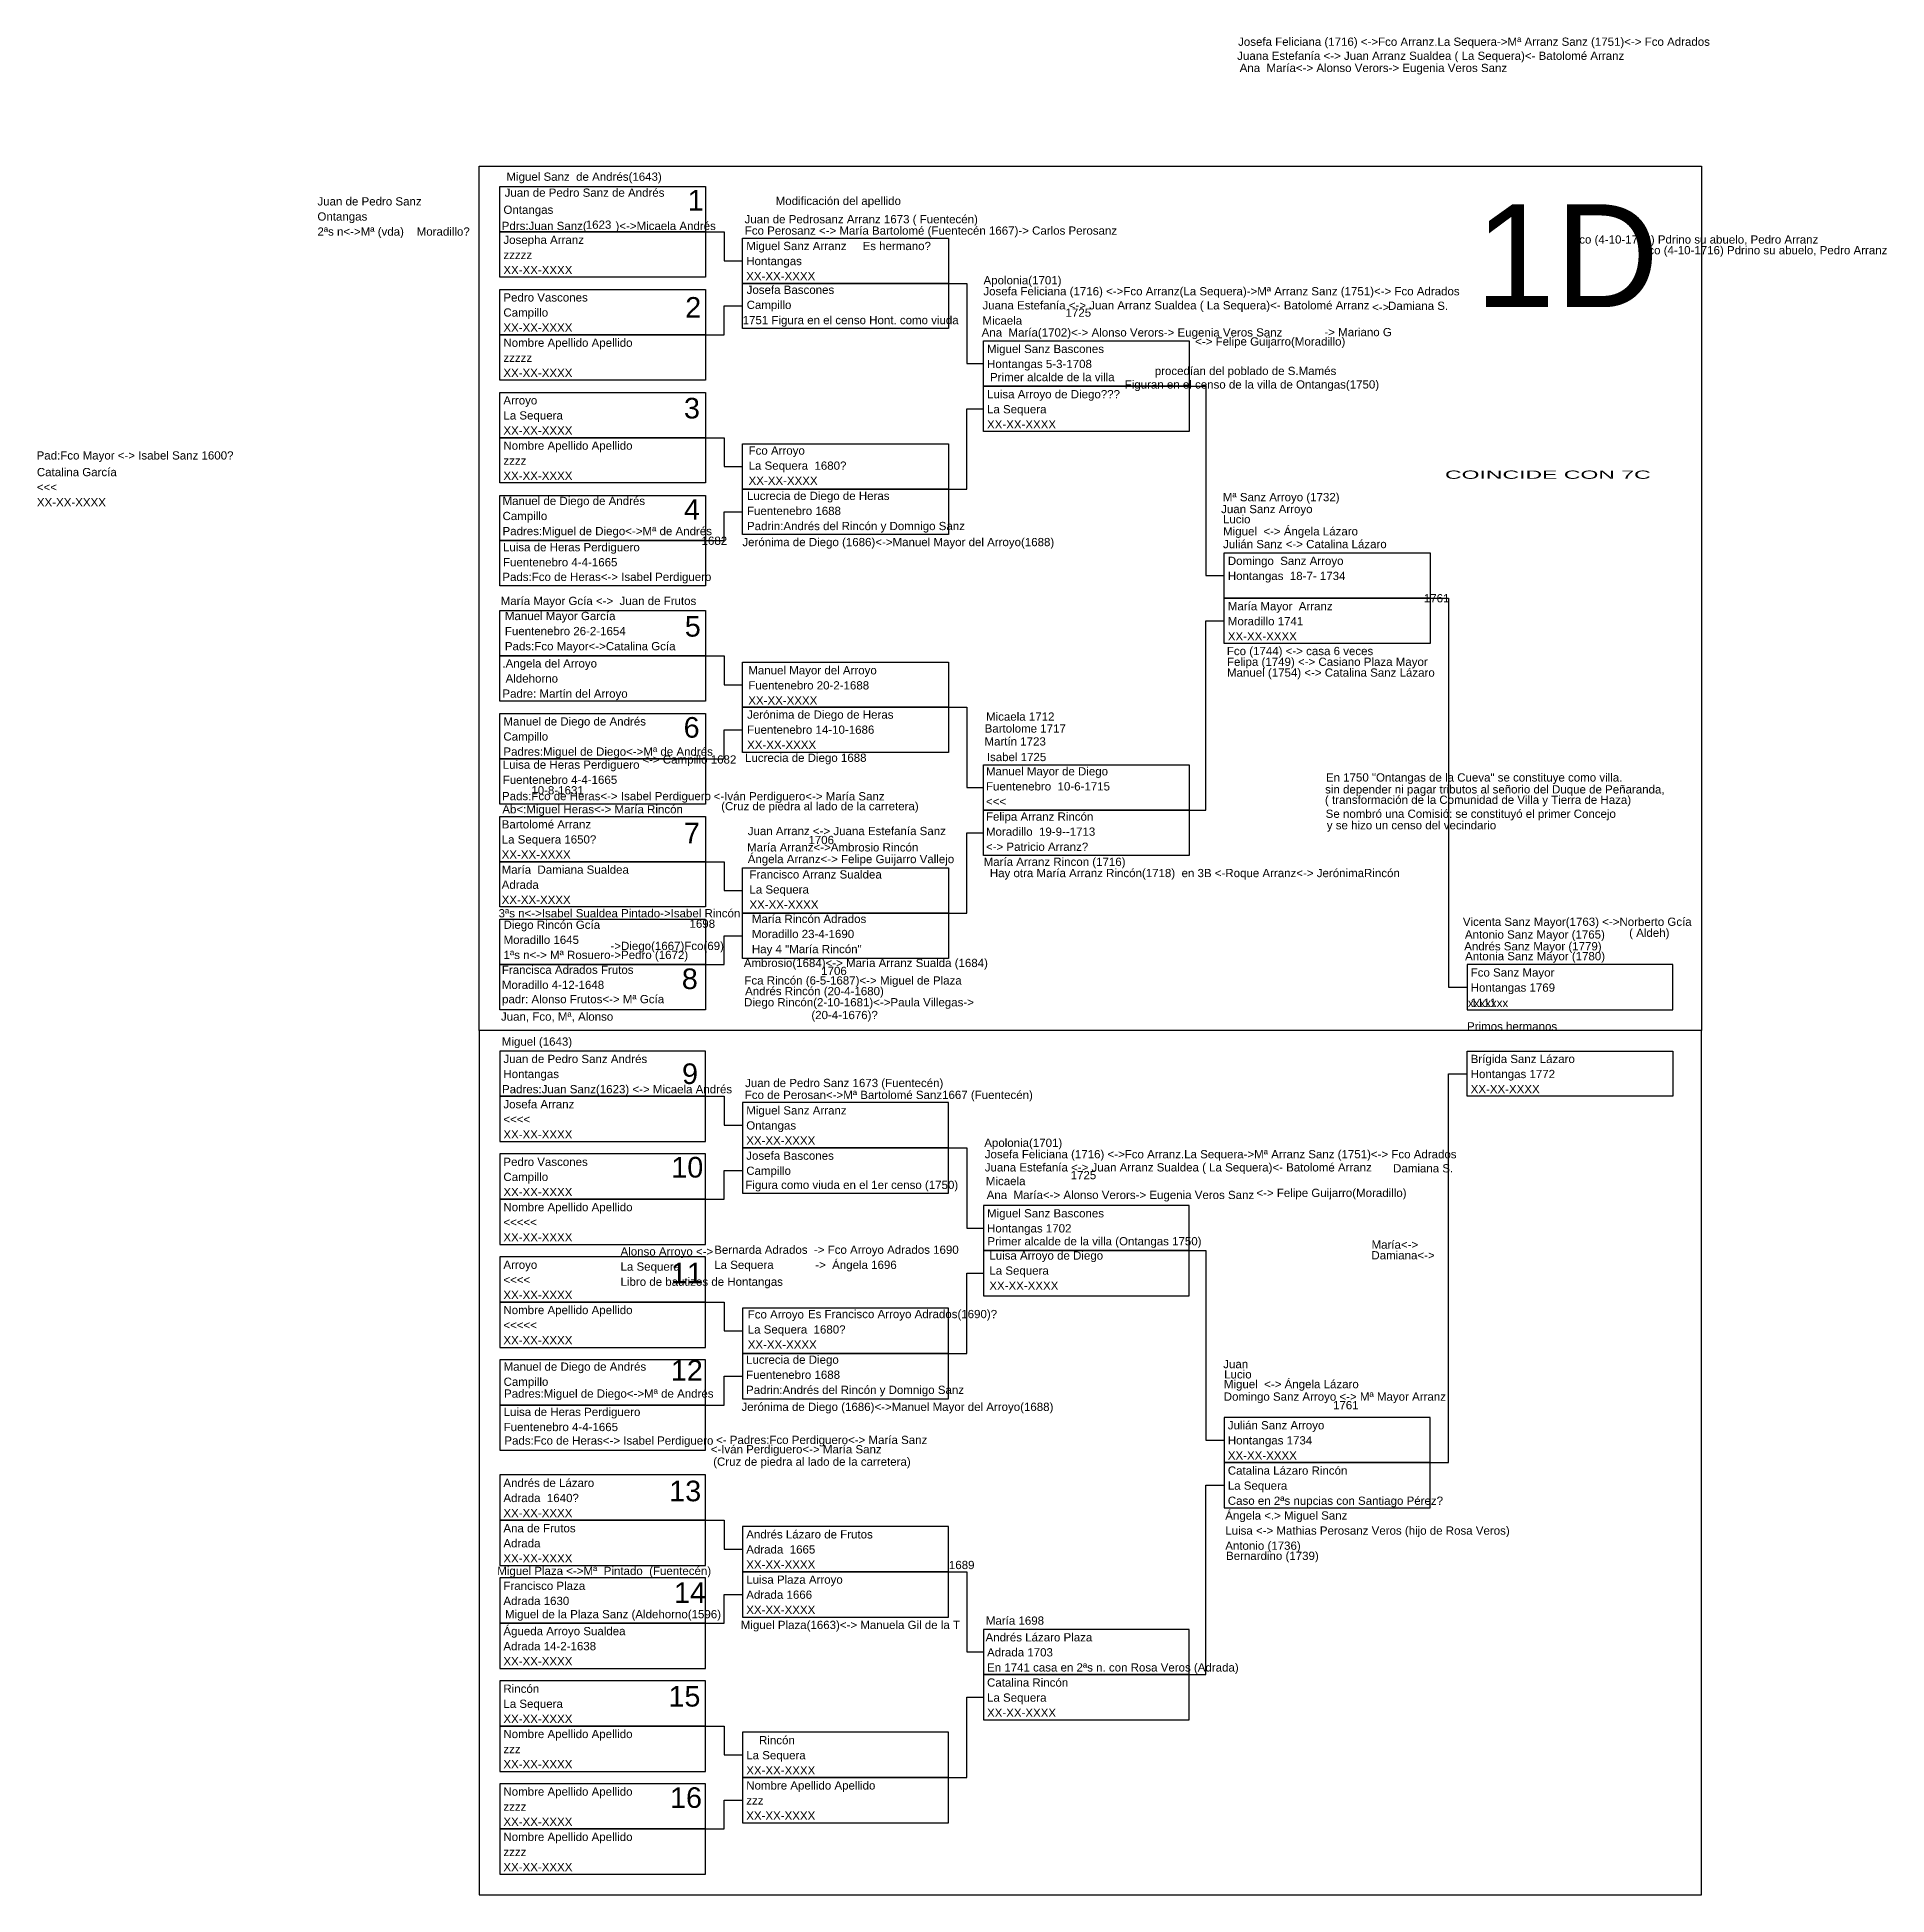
# Model space of a CAD drawing. Header units: millimetres. Extents: x -16844 to 23151, y -8543 to 4892.
# Drawn here: x -107.4 to 342, y -1500 to -1048.7 of the extents above; entities that cross this region are included whole.
import ezdxf
from ezdxf.enums import TextEntityAlignment as Align

# ---------------------------------------------------------------- set-up
doc = ezdxf.new("R2010")
doc.units = ezdxf.units.MM
doc.layers.add('Sanz', color=230, linetype='Continuous')
doc.styles.add('Arial', font='arial.ttf', dxfattribs={"height": 0.01})

msp = doc.modelspace()

# ---------------------------------------------------------------- texts
at = {"style": 'Arial'}
for s, p in [('1', (54.53, -1090.81)), ('2', (53.94, -1116.84)), ('3', (53.63, -1141.32)), ('4', (53.63, -1165.93)), ('5', (53.83, -1194.32)), ('6', (53.55, -1218.87)), ('7', (53.63, -1244.52)), ('8', (53.11, -1279.94)), ('9', (53.16, -1303.01)), ('10', (54.44, -1325.74)), ('11', (54.33, -1351.45)), ('12', (54.33, -1375.09)), ('13', (53.93, -1404.38)), ('14', (55.11, -1429.06)), ('15', (53.74, -1454.26)), ('16', (54.13, -1478.87))]:
    msp.add_text(s, height=5, dxfattribs=at).set_placement(p, align=Align.RIGHT)
at = {"layer": 'Sanz', "style": 'Arial'}
msp.add_text('1D', height=25, dxfattribs=at).set_placement((286.62, -1114.28), align=Align.RIGHT)

# ---------------------------------------------------------------- blocks, each defined once
blk = doc.blocks.new('Hoja superior')
for points in [[(0, 210), (297, 210), (297, 0), (0, 0)], [(5, 205), (55, 205), (55, 194), (5, 194)], [(5, 194), (55, 194), (55, 183), (5, 183)], [(64, 192.5), (114, 192.5), (114, 181.5), (64, 181.5)], [(64, 181.5), (114, 181.5), (114, 170.5), (64, 170.5)], [(5, 180), (55, 180), (55, 169), (5, 169)], [(5, 169), (55, 169), (55, 158), (5, 158)], [(122.5, 167.5), (172.5, 167.5), (172.5, 156.5), (122.5, 156.5)], [(5, 155), (55, 155), (55, 144), (5, 144)], [(122.5, 156.5), (172.5, 156.5), (172.5, 145.5), (122.5, 145.5)], [(5, 144), (55, 144), (55, 133), (5, 133)], [(64, 142.5), (114, 142.5), (114, 131.5), (64, 131.5)], [(64, 131.5), (114, 131.5), (114, 120.5), (64, 120.5)], [(5, 130), (55, 130), (55, 119), (5, 119)], [(5, 119), (55, 119), (55, 108), (5, 108)], [(181, 116), (231, 116), (231, 105), (181, 105)], [(181, 105), (231, 105), (231, 94), (181, 94)], [(5, 102), (55, 102), (55, 91), (5, 91)], [(5, 91), (55, 91), (55, 80), (5, 80)], [(64, 89.5), (114, 89.5), (114, 78.5), (64, 78.5)], [(5, 77), (55, 77), (55, 66), (5, 66)], [(64, 78.5), (114, 78.5), (114, 67.5), (64, 67.5)], [(5, 66), (55, 66), (55, 55), (5, 55)], [(122.5, 64.5), (172.5, 64.5), (172.5, 53.5), (122.5, 53.5)], [(5, 52), (55, 52), (55, 41), (5, 41)], [(122.5, 53.5), (172.5, 53.5), (172.5, 42.5), (122.5, 42.5)], [(5, 41), (55, 41), (55, 30), (5, 30)], [(64, 39.5), (114, 39.5), (114, 28.5), (64, 28.5)], [(64, 28.5), (114, 28.5), (114, 17.5), (64, 17.5)], [(5, 27), (55, 27), (55, 16), (5, 16)], [(5, 16), (55, 16), (55, 5), (5, 5)], [(240, 5), (290, 5), (290, 16), (240, 16)]]:
    blk.add_lwpolyline(points, close=True)
for points in [[(55, 194), (59.5, 194), (59.5, 187), (64, 187)], [(114, 181.5), (118.5, 181.5), (118.5, 162), (122.5, 162)], [(55, 169), (59.5, 169), (59.5, 176), (64, 176)], [(172.5, 156.5), (176.5, 156.5), (176.5, 110.5), (181, 110.5)], [(114, 131.5), (118.5, 131.5), (118.5, 151), (122.5, 151)], [(55, 144), (59.5, 144), (59.5, 137), (64, 137)], [(55, 119), (59.5, 119), (59.5, 126), (64, 126)], [(231, 105), (235.5, 105), (235.5, 10.5), (240, 10.5)], [(172.5, 53.5), (176.5, 53.5), (176.5, 99.5), (181, 99.5)], [(55, 91), (59.5, 91), (59.5, 84), (64, 84)], [(114, 78.5), (118.5, 78.5), (118.5, 59), (122.5, 59)], [(55, 66), (59.5, 66), (59.5, 73), (64, 73)], [(114, 28.5), (118.5, 28.5), (118.5, 48), (122.5, 48)], [(55, 41), (59.5, 41), (59.5, 34), (64, 34)], [(55, 16), (59.5, 16), (59.5, 23), (64, 23)]]:
    blk.add_lwpolyline(points)
blk = doc.blocks.new('Hoja inferior')
for points in [[(0, -210), (297, -210), (297, 0), (0, 0)], [(5, -16), (55, -16), (55, -5), (5, -5)], [(240, -5), (290, -5), (290, -16), (240, -16)], [(5, -27), (55, -27), (55, -16), (5, -16)], [(64, -28.5), (114, -28.5), (114, -17.5), (64, -17.5)], [(5, -41), (55, -41), (55, -30), (5, -30)], [(64, -39.5), (114, -39.5), (114, -28.5), (64, -28.5)], [(5, -52), (55, -52), (55, -41), (5, -41)], [(122.5, -53.5), (172.5, -53.5), (172.5, -42.5), (122.5, -42.5)], [(122.5, -64.5), (172.5, -64.5), (172.5, -53.5), (122.5, -53.5)], [(5, -66), (55, -66), (55, -55), (5, -55)], [(5, -77), (55, -77), (55, -66), (5, -66)], [(64, -78.5), (114, -78.5), (114, -67.5), (64, -67.5)], [(5, -91), (55, -91), (55, -80), (5, -80)], [(64, -89.5), (114, -89.5), (114, -78.5), (64, -78.5)], [(5, -102), (55, -102), (55, -91), (5, -91)], [(181, -105), (231, -105), (231, -94), (181, -94)], [(5, -119), (55, -119), (55, -108), (5, -108)], [(181, -116), (231, -116), (231, -105), (181, -105)], [(5, -130), (55, -130), (55, -119), (5, -119)], [(64, -131.5), (114, -131.5), (114, -120.5), (64, -120.5)], [(5, -144), (55, -144), (55, -133), (5, -133)], [(64, -142.5), (114, -142.5), (114, -131.5), (64, -131.5)], [(5, -155), (55, -155), (55, -144), (5, -144)], [(122.5, -156.5), (172.5, -156.5), (172.5, -145.5), (122.5, -145.5)], [(122.5, -167.5), (172.5, -167.5), (172.5, -156.5), (122.5, -156.5)], [(5, -169), (55, -169), (55, -158), (5, -158)], [(5, -180), (55, -180), (55, -169), (5, -169)], [(64, -181.5), (114, -181.5), (114, -170.5), (64, -170.5)], [(5, -194), (55, -194), (55, -183), (5, -183)], [(64, -192.5), (114, -192.5), (114, -181.5), (64, -181.5)], [(5, -205), (55, -205), (55, -194), (5, -194)]]:
    blk.add_lwpolyline(points, close=True)
for points in [[(231, -105), (235.5, -105), (235.5, -10.5), (240, -10.5)], [(55, -16), (59.5, -16), (59.5, -23), (64, -23)], [(114, -28.5), (118.5, -28.5), (118.5, -48), (122.5, -48)], [(55, -41), (59.5, -41), (59.5, -34), (64, -34)], [(172.5, -53.5), (176.5, -53.5), (176.5, -99.5), (181, -99.5)], [(114, -78.5), (118.5, -78.5), (118.5, -59), (122.5, -59)], [(55, -66), (59.5, -66), (59.5, -73), (64, -73)], [(55, -91), (59.5, -91), (59.5, -84), (64, -84)], [(172.5, -156.5), (176.5, -156.5), (176.5, -110.5), (181, -110.5)], [(55, -119), (59.5, -119), (59.5, -126), (64, -126)], [(114, -131.5), (118.5, -131.5), (118.5, -151), (122.5, -151)], [(55, -144), (59.5, -144), (59.5, -137), (64, -137)], [(114, -181.5), (118.5, -181.5), (118.5, -162), (122.5, -162)], [(55, -169), (59.5, -169), (59.5, -176), (64, -176)], [(55, -194), (59.5, -194), (59.5, -187), (64, -187)]]:
    blk.add_lwpolyline(points)
blk = doc.blocks.new('Casilla')
at = {"style": 'Arial'}
for tag, p in [('NOMBRE', (0.88, 8.08)), ('LUGAR_NACIMIENTO', (0.88, 4.42)), ('FECHA', (0.88, 0.75))]:
    blk.add_attdef(tag, p, '', height=2, dxfattribs=at)
blk = doc.blocks.new('Hermanos')
at = {"style": 'Arial'}
blk.add_attdef('NOMBRE', (0, 0), '', height=2, dxfattribs=at)

# ---------------------------------------------------------------- block references
for name, p, values in [('Hermanos', (184.38, -1050.79), {'NOMBRE': 'Josefa Feliciana (1716) <->Fco Arranz.La Sequera->Mª Arranz Sanz (1751)<-> Fco Adrados'}), ('Hermanos', (184.16, -1054.21), {'NOMBRE': 'Juana Estefanía <-> Juan Arranz Sualdea ( La Sequera)<- Batolomé Arranz'}), ('Hermanos', (183.98, -1057.16), {'NOMBRE': ' Ana  María<-> Alonso Verors-> Eugenia Veros Sanz'}), ('Hermanos', (5.07, -1083.58), {'NOMBRE': '  Miguel Sanz  de Andrés(1643)'}), ('Hermanos', (5.47, -1095.54), {'NOMBRE': 'Pdrs:Juan Sanz(         )<->Micaela Andrés'}), ('Hermanos', (25.11, -1095.24), {'NOMBRE': ' 1623       '}), ('Casilla', (5, -1107), {'NOMBRE': 'Josepha Arranz', 'LUGAR_NACIMIENTO': 'zzzzz', 'FECHA': 'XX-XX-XXXX'}), ('Casilla', (64, -1108.5), {'NOMBRE': 'Miguel Sanz Arranz     Es hermano?', 'LUGAR_NACIMIENTO': 'Hontangas', 'FECHA': 'XX-XX-XXXX'}), ('Hermanos', (265.55, -1098.84), {'NOMBRE': 'Fco (4-10-1716) Pdrino su abuelo, Pedro Arranz'}), ('Hermanos', (282.34, -1101.44), {'NOMBRE': 'Fco (4-10-1716) Pdrino su abuelo, Pedro Arranz'}), ('Hermanos', (121.75, -1108.75), {'NOMBRE': ' Apolonia(1701)'}), ('Hermanos', (122.49, -1111.41), {'NOMBRE': 'Josefa Feliciana (1716) <->Fco Arranz(La Sequera)->Mª Arranz Sanz (1751)<-> Fco Adrados'}), ('Casilla', (5, -1121), {'NOMBRE': 'Pedro Vascones', 'LUGAR_NACIMIENTO': 'Campillo', 'FECHA': 'XX-XX-XXXX'}), ('Hermanos', (122.27, -1114.83), {'NOMBRE': 'Juana Estefanía <-> Juan Arranz Sualdea ( La Sequera)<- Batolomé Arranz'}), ('Hermanos', (142.45, -1116.61), {'NOMBRE': '1725'}), ('Hermanos', (216.93, -1115.27), {'NOMBRE': '<-> '}), ('Hermanos', (220.03, -1114.95), {'NOMBRE': ' Damiana S.'}), ('Hermanos', (122.28, -1118.54), {'NOMBRE': 'Micaela'}), ('Hermanos', (205.34, -1121.34), {'NOMBRE': '-> Mariano G'}), ('Casilla', (5, -1132), {'NOMBRE': 'Nombre Apellido Apellido', 'LUGAR_NACIMIENTO': 'zzzzz', 'FECHA': 'XX-XX-XXXX'}), ('Hermanos', (121.29, -1121.42), {'NOMBRE': ' Ana  María(1702)<-> Alonso Verors-> Eugenia Veros Sanz'}), ('Hermanos', (164.13, -1130.77), {'NOMBRE': 'procedían del poblado de S.Mamés'}), ('Casilla', (5, -1146), {'NOMBRE': 'Arroyo', 'LUGAR_NACIMIENTO': 'La Sequera', 'FECHA': 'XX-XX-XXXX'}), ('Hermanos', (-107.53, -1151.3), {'NOMBRE': 'Pad:Fco Mayor <-> Isabel Sanz 1600?'}), ('Casilla', (5, -1157), {'NOMBRE': 'Nombre Apellido Apellido', 'LUGAR_NACIMIENTO': 'zzzz', 'FECHA': 'XX-XX-XXXX'}), ('Casilla', (64.57, -1158.2), {'NOMBRE': 'Fco Arroyo', 'LUGAR_NACIMIENTO': 'La Sequera  1680?', 'FECHA': 'XX-XX-XXXX'}), ('Casilla', (-108.34, -1163.43), {'NOMBRE': 'Catalina García', 'LUGAR_NACIMIENTO': '<<<', 'FECHA': 'XX-XX-XXXX'}), ('Casilla', (64.18, -1169.2), {'NOMBRE': 'Lucrecia de Diego de Heras', 'LUGAR_NACIMIENTO': 'Fuentenebro 1688', 'FECHA': 'Padrin:Andrés del Rincón y Domnigo Sanz'}), ('Hermanos', (180.67, -1161.43), {'NOMBRE': 'Mª Sanz Arroyo (1732)'}), ('Casilla', (4.79, -1170.43), {'NOMBRE': 'Manuel de Diego de Andrés', 'LUGAR_NACIMIENTO': 'Campillo', 'FECHA': 'Padres:Miguel de Diego<->Mª de Andrés'}), ('Hermanos', (180.26, -1164.33), {'NOMBRE': 'Juan Sanz Arroyo'}), ('Hermanos', (180.7, -1166.81), {'NOMBRE': 'Lucio'}), ('Hermanos', (180.73, -1169.74), {'NOMBRE': 'Miguel  <-> Ángela Lázaro'}), ('Hermanos', (54.03, -1172.03), {'NOMBRE': '1682'}), ('Hermanos', (63.93, -1172.35), {'NOMBRE': 'Jerónima de Diego (1686)<->Manuel Mayor del Arroyo(1688)'}), ('Hermanos', (5.63, -1180.8), {'NOMBRE': 'Pads:Fco de Heras<-> Isabel Perdiguero'}), ('Hermanos', (229.51, -1185.99), {'NOMBRE': '1761'}), ('Casilla', (5.36, -1198.39), {'NOMBRE': 'Manuel Mayor García', 'LUGAR_NACIMIENTO': 'Fuentenebro 26-2-1654', 'FECHA': 'Pads:Fco Mayor<->Catalina Gcía'}), ('Casilla', (4.76, -1209.91), {'NOMBRE': '.Angela del Arroyo', 'LUGAR_NACIMIENTO': ' Aldehorno', 'FECHA': 'Padre: Martín del Arroyo'}), ('Hermanos', (181.65, -1198.82), {'NOMBRE': 'Fco (1744) <-> casa 6 veces'}), ('Hermanos', (181.68, -1201.43), {'NOMBRE': 'Felipa (1749) <-> Casiano Plaza Mayor'}), ('Casilla', (64.5, -1211.58), {'NOMBRE': 'Manuel Mayor del Arroyo', 'LUGAR_NACIMIENTO': 'Fuentenebro 20-2-1688', 'FECHA': 'XX-XX-XXXX'}), ('Hermanos', (181.68, -1204.06), {'NOMBRE': 'Manuel (1754) <-> Catalina Sanz Lázaro'}), ('Casilla', (5, -1224), {'NOMBRE': 'Manuel de Diego de Andrés', 'LUGAR_NACIMIENTO': 'Campillo', 'FECHA': 'Padres:Miguel de Diego<->Mª de Andrés'}), ('Casilla', (64.21, -1222.35), {'NOMBRE': 'Jerónima de Diego de Heras', 'LUGAR_NACIMIENTO': 'Fuentenebro 14-10-1686', 'FECHA': 'XX-XX-XXXX'}), ('Hermanos', (123.14, -1214.75), {'NOMBRE': 'Micaela 1712'}), ('Hermanos', (122.8, -1217.64), {'NOMBRE': 'Bartolome 1717'}), ('Hermanos', (121.98, -1220.78), {'NOMBRE': ' Martín 1723'}), ('Hermanos', (122.54, -1224.57), {'NOMBRE': ' Isabel 1725'}), ('Hermanos', (39.64, -1225.17), {'NOMBRE': '<-> Campillo 1682'}), ('Casilla', (122.24, -1236.12), {'NOMBRE': 'Manuel Mayor de Diego', 'LUGAR_NACIMIENTO': 'Fuentenebro  10-6-1715', 'FECHA': '<<<'}), ('Hermanos', (5.53, -1234.06), {'NOMBRE': 'Pads:Fco de Heras<-> Isabel Perdiguero'}), ('Hermanos', (56.95, -1234.11), {'NOMBRE': '<-Iván Perdiguero<-> María Sanz'}), ('Hermanos', (5.62, -1237.27), {'NOMBRE': 'Ab<:Miguel Heras<-> María Rincón'}), ('Casilla', (4.58, -1249.01), {'NOMBRE': 'Bartolomé Arranz', 'LUGAR_NACIMIENTO': 'La Sequera 1650?', 'FECHA': 'XX-XX-XXXX'}), ('Hermanos', (65.24, -1242.55), {'NOMBRE': 'Juan Arranz <-> Juana Estefanía Sanz'}), ('Casilla', (122.24, -1247.12), {'NOMBRE': 'Felipa Arranz Rincón', 'LUGAR_NACIMIENTO': 'Moradillo  19-9--1713', 'FECHA': '<-> Patricio Arranz?'}), ('Hermanos', (65.08, -1246.52), {'NOMBRE': 'María Arranz<->Ambrosio Rincón'}), ('Hermanos', (62.91, -1244.73), {'NOMBRE': '                      1706'}), ('Casilla', (4.58, -1260.01), {'NOMBRE': 'María  Damiana Sualdea', 'LUGAR_NACIMIENTO': 'Adrada', 'FECHA': 'XX-XX-XXXX'}), ('Hermanos', (122.56, -1250.02), {'NOMBRE': 'María Arranz Rincon (1716)'}), ('Casilla', (64.78, -1261.17), {'NOMBRE': 'Francisco Arranz Sualdea', 'LUGAR_NACIMIENTO': 'La Sequera', 'FECHA': 'XX-XX-XXXX'}), ('Hermanos', (124.06, -1252.76), {'NOMBRE': 'Hay otra María Arranz Rincón(1718)  en 3B <-Roque Arranz<-> JerónimaRincón'}), ('Casilla', (5.04, -1273.4), {'NOMBRE': 'Diego Rincón Gcía  ', 'LUGAR_NACIMIENTO': 'Moradillo 1645                    ', 'FECHA': '1ªs n<-> Mª Rosuero->Pedro (1672)'}), ('Hermanos', (34.02, -1265.07), {'NOMBRE': '                      1698'}), ('Casilla', (65.37, -1271.98), {'NOMBRE': 'María Rincón Adrados', 'LUGAR_NACIMIENTO': 'Moradillo 23-4-1690 ', 'FECHA': 'Hay 4 "María Rincón"'}), ('Hermanos', (237.43, -1264.59), {'NOMBRE': '  Vicenta Sanz Mayor(1763) <->Norberto Gcía'}), ('Hermanos', (239.48, -1267.69), {'NOMBRE': 'Antonio Sanz Mayor (1765)'}), ('Hermanos', (277.06, -1267.26), {'NOMBRE': '   ( Aldeh)'}), ('Hermanos', (31.12, -1270.46), {'NOMBRE': ' ->Diego(1667)Fco(69)'}), ('Hermanos', (64.28, -1274.6), {'NOMBRE': 'Ambrosio(1684)<-> María Arranz Sualda (1684)'}), ('Hermanos', (239.31, -1270.55), {'NOMBRE': 'Andrés Sanz Mayor (1779)      '}), ('Hermanos', (239.52, -1272.95), {'NOMBRE': 'Antonia Sanz Mayor (1780)'}), ('Hermanos', (83.09, -1276.54), {'NOMBRE': '1706'}), ('Casilla', (240, -1285), {'NOMBRE': 'Fco Sanz Mayor', 'LUGAR_NACIMIENTO': 'Hontangas 1769', 'FECHA': '1111'}), ('Hermanos', (5.55, -1283.39), {'NOMBRE': 'padr: Alonso Frutos<-> Mª Gcía'}), ('Hermanos', (64.61, -1281.44), {'NOMBRE': 'Andrés Rincón (20-4-1680)'}), ('Hermanos', (5.29, -1287.63), {'NOMBRE': 'Juan, Fco, Mª, Alonso'}), ('Hermanos', (64.36, -1284.15), {'NOMBRE': 'Diego Rincón(2-10-1681)<->Paula Villegas->'}), ('Hermanos', (80.7, -1287.25), {'NOMBRE': '(20-4-1676)?'}), ('Hermanos', (240.21, -1284.32), {'NOMBRE': 'xxxxxxx'}), ('Hermanos', (240, -1290), {'NOMBRE': 'Primos hermanos'}), ('Hermanos', (4.72, -1293.7), {'NOMBRE': ' Miguel (1643)'}), ('Casilla', (240, -1306), {'NOMBRE': 'Brígida Sanz Lázaro', 'LUGAR_NACIMIENTO': 'Hontangas 1772', 'FECHA': 'XX-XX-XXXX'}), ('Hermanos', (5.54, -1305.27), {'NOMBRE': 'Padres:Juan Sanz(1623) <-> Micaela Andrés'}), ('Hermanos', (64.61, -1303.76), {'NOMBRE': 'Juan de Pedro Sanz 1673 (Fuentecén)'}), ('Casilla', (5, -1317), {'NOMBRE': 'Josefa Arranz', 'LUGAR_NACIMIENTO': '<<<<', 'FECHA': 'XX-XX-XXXX'}), ('Hermanos', (64.53, -1306.65), {'NOMBRE': 'Fco de Perosan<->Mª Bartolomé Sanz1667 (Fuentecén)'}), ('Casilla', (64, -1318.5), {'NOMBRE': 'Miguel Sanz Arranz', 'LUGAR_NACIMIENTO': 'Ontangas', 'FECHA': 'XX-XX-XXXX'}), ('Hermanos', (121.93, -1318.29), {'NOMBRE': ' Apolonia(1701)'}), ('Casilla', (5, -1331), {'NOMBRE': 'Pedro Vascones', 'LUGAR_NACIMIENTO': 'Campillo', 'FECHA': 'XX-XX-XXXX'}), ('Hermanos', (122.83, -1321.06), {'NOMBRE': 'Josefa Feliciana (1716) <->Fco Arranz.La Sequera->Mª Arranz Sanz (1751)<-> Fco Adrados'}), ('Hermanos', (122.83, -1324.26), {'NOMBRE': 'Juana Estefanía <-> Juan Arranz Sualdea ( La Sequera)<- Batolomé Arranz'}), ('Hermanos', (123.09, -1327.59), {'NOMBRE': 'Micaela'}), ('Hermanos', (143.69, -1326.15), {'NOMBRE': '1725'}), ('Hermanos', (221.26, -1324.49), {'NOMBRE': ' Damiana S.'}), ('Hermanos', (122.52, -1330.96), {'NOMBRE': ' Ana  María<-> Alonso Verors-> Eugenia Veros Sanz'}), ('Casilla', (5, -1342), {'NOMBRE': 'Nombre Apellido Apellido', 'LUGAR_NACIMIENTO': '<<<<<', 'FECHA': 'XX-XX-XXXX'}), ('Casilla', (123.06, -1353.76), {'NOMBRE': 'Luisa Arroyo de Diego', 'LUGAR_NACIMIENTO': 'La Sequera', 'FECHA': 'XX-XX-XXXX'}), ('Hermanos', (216.76, -1345.62), {'NOMBRE': 'Damiana<->'}), ('Hermanos', (216.8, -1343.03), {'NOMBRE': 'María<->'}), ('Casilla', (5, -1356), {'NOMBRE': 'Arroyo', 'LUGAR_NACIMIENTO': '<<<<', 'FECHA': 'XX-XX-XXXX'}), ('Casilla', (5, -1367), {'NOMBRE': 'Nombre Apellido Apellido', 'LUGAR_NACIMIENTO': '<<<<<', 'FECHA': 'XX-XX-XXXX'}), ('Casilla', (64.36, -1368.06), {'NOMBRE': 'Fco Arroyo', 'LUGAR_NACIMIENTO': 'La Sequera  1680?', 'FECHA': 'XX-XX-XXXX'}), ('Casilla', (63.96, -1379.06), {'NOMBRE': 'Lucrecia de Diego', 'LUGAR_NACIMIENTO': 'Fuentenebro 1688', 'FECHA': 'Padrin:Andrés del Rincón y Domnigo Sanz'}), ('Hermanos', (180.76, -1372.05), {'NOMBRE': 'Juan'}), ('Hermanos', (180.92, -1376.92), {'NOMBRE': 'Miguel  <-> Ángela Lázaro'}), ('Hermanos', (180.99, -1374.55), {'NOMBRE': 'Lucio'}), ('Hermanos', (63.72, -1382.44), {'NOMBRE': 'Jerónima de Diego (1686)<->Manuel Mayor del Arroyo(1688)'}), ('Hermanos', (195.79, -1382.03), {'NOMBRE': '               1761'}), ('Hermanos', (6.12, -1390.63), {'NOMBRE': 'Pads:Fco de Heras<-> Isabel Perdiguero'}), ('Hermanos', (55.99, -1390.47), {'NOMBRE': '  <- Padres:Fco Perdiguero<-> María Sanz'}), ('Hermanos', (56.24, -1392.75), {'NOMBRE': '<-Iván Perdiguero<-> María Sanz'}), ('Casilla', (5, -1409), {'NOMBRE': 'Andrés de Lázaro', 'LUGAR_NACIMIENTO': 'Adrada  1640?', 'FECHA': 'XX-XX-XXXX'}), ('Casilla', (181, -1406), {'NOMBRE': 'Catalina Lázaro Rincón', 'LUGAR_NACIMIENTO': 'La Sequera', 'FECHA': 'Caso en 2ªs nupcias con Santiago Pérez?'}), ('Casilla', (5, -1420), {'NOMBRE': 'Ana de Frutos', 'LUGAR_NACIMIENTO': 'Adrada', 'FECHA': 'XX-XX-XXXX'}), ('Casilla', (64, -1421.5), {'NOMBRE': 'Andrés Lázaro de Frutos', 'LUGAR_NACIMIENTO': 'Adrada  1665', 'FECHA': 'XX-XX-XXXX'}), ('Hermanos', (176.79, -1418.64), {'NOMBRE': '      Bernardino (1739)'}), ('Hermanos', (114.12, -1420.86), {'NOMBRE': '1689'}), ('Casilla', (64, -1432.5), {'NOMBRE': 'Luisa Plaza Arroyo', 'LUGAR_NACIMIENTO': 'Adrada 1666', 'FECHA': 'XX-XX-XXXX'}), ('Casilla', (5, -1445), {'NOMBRE': 'Águeda Arroyo Sualdea', 'LUGAR_NACIMIENTO': 'Adrada 14-2-1638', 'FECHA': 'XX-XX-XXXX'}), ('Hermanos', (63.55, -1435.42), {'NOMBRE': 'Miguel Plaza(1663)<-> Manuela Gil de la T'}), ('Hermanos', (123.1, -1434.37), {'NOMBRE': 'María 1698'}), ('Casilla', (122.5, -1457.5), {'NOMBRE': 'Catalina Rincón', 'LUGAR_NACIMIENTO': 'La Sequera', 'FECHA': 'XX-XX-XXXX'}), ('Casilla', (5, -1459), {'NOMBRE': 'Rincón', 'LUGAR_NACIMIENTO': 'La Sequera', 'FECHA': 'XX-XX-XXXX'}), ('Casilla', (5, -1470), {'NOMBRE': 'Nombre Apellido Apellido', 'LUGAR_NACIMIENTO': 'zzz', 'FECHA': 'XX-XX-XXXX'}), ('Casilla', (64, -1471.5), {'NOMBRE': '    Rincón', 'LUGAR_NACIMIENTO': 'La Sequera', 'FECHA': 'XX-XX-XXXX'}), ('Casilla', (5, -1484), {'NOMBRE': 'Nombre Apellido Apellido', 'LUGAR_NACIMIENTO': 'zzzz', 'FECHA': 'XX-XX-XXXX'}), ('Casilla', (64, -1482.5), {'NOMBRE': 'Nombre Apellido Apellido', 'LUGAR_NACIMIENTO': 'zzz', 'FECHA': 'XX-XX-XXXX'}), ('Casilla', (5, -1495), {'NOMBRE': 'Nombre Apellido Apellido', 'LUGAR_NACIMIENTO': 'zzzz', 'FECHA': 'XX-XX-XXXX'})]:
    msp.add_blockref(name, p).add_auto_attribs(values)
ref = msp.add_blockref('Casilla', (-40.18, -1097.66))
ref.add_attrib('NOMBRE', 'Juan de Pedro Sanz', (-39.3, -1089.58), dxfattribs={"color": 4, "height": 2, "style": 'Arial'})
ref.add_attrib('LUGAR_NACIMIENTO', 'Ontangas', (-39.3, -1093.25), dxfattribs={"height": 2, "style": 'Arial'})
ref.add_attrib('FECHA', '2ªs n<->Mª (vda)    Moradillo?', (-39.3, -1096.91), dxfattribs={"color": 2, "height": 2, "style": 'Arial'})
ref = msp.add_blockref('Casilla', (5.31, -1095.54))
ref.add_attrib('NOMBRE', 'Juan de Pedro Sanz de Andrés', (6.18, -1087.46), dxfattribs={"color": 4, "height": 2, "style": 'Arial'})
ref = msp.add_blockref('Hermanos', (72.03, -1089.46))
ref.add_attrib('NOMBRE', 'Modificación del apellido', (72.03, -1089.46), dxfattribs={"color": 4, "height": 2, "style": 'Arial'})
ref = msp.add_blockref('Casilla', (5.01, -1096.03))
ref.add_attrib('LUGAR_NACIMIENTO', 'Ontangas', (5.89, -1091.61), dxfattribs={"height": 2, "style": 'Arial'})
ref = msp.add_blockref('Hermanos', (64.47, -1093.91))
ref.add_attrib('NOMBRE', 'Juan de Pedrosanz Arranz 1673 ( Fuentecén)', (64.47, -1093.91), dxfattribs={"color": 4, "height": 2, "style": 'Arial'})
ref = msp.add_blockref('Hermanos', (64.53, -1096.68))
ref.add_attrib('NOMBRE', 'Fco Perosanz <-> María Bartolomé (Fuentecén 1667)-> Carlos Perosanz', (64.53, -1096.68), dxfattribs={"color": 4, "height": 2, "style": 'Arial'})
ref = msp.add_blockref('Casilla', (64.1, -1119.14))
ref.add_attrib('NOMBRE', 'Josefa Bascones   ', (64.98, -1111.06), dxfattribs={"height": 2, "style": 'Arial'})
ref.add_attrib('LUGAR_NACIMIENTO', 'Campillo', (64.98, -1114.72), dxfattribs={"height": 2, "style": 'Arial'})
ref = msp.add_blockref('Hermanos', (64, -1118.42))
ref.add_attrib('NOMBRE', '1751 Figura en el censo Hont. como viuda', (64, -1118.42), dxfattribs={"color": 4, "height": 2, "style": 'Arial'})
ref = msp.add_blockref('Casilla', (122.5, -1133.5))
ref.add_attrib('NOMBRE', 'Miguel Sanz Bascones', (123.38, -1125.42), dxfattribs={"height": 2, "style": 'Arial'})
ref.add_attrib('LUGAR_NACIMIENTO', 'Hontangas 5-3-1708', (123.38, -1129.08), dxfattribs={"height": 2, "style": 'Arial'})
ref = msp.add_blockref('Hermanos', (173.94, -1123.61))
ref.add_attrib('NOMBRE', '<-> Felipe Guijarro(Moradillo)', (173.94, -1123.61), dxfattribs={"color": 3, "height": 2, "style": 'Arial'})
ref = msp.add_blockref('Hermanos', (124.1, -1132.27))
ref.add_attrib('NOMBRE', 'Primer alcalde de la villa', (124.1, -1132.27), dxfattribs={"color": 4, "height": 2, "style": 'Arial'})
ref = msp.add_blockref('Hermanos', (156.83, -1134.06))
ref.add_attrib('NOMBRE', 'Figuran en el censo de la villa de Ontangas(1750) ', (156.83, -1134.06), dxfattribs={"color": 4, "height": 2, "style": 'Arial'})
ref = msp.add_blockref('Casilla', (122.5, -1144.5))
ref.add_attrib('NOMBRE', 'Luisa Arroyo de Diego???', (123.38, -1136.42), dxfattribs={"color": 6, "height": 2, "style": 'Arial'})
ref.add_attrib('LUGAR_NACIMIENTO', 'La Sequera', (123.38, -1140.08), dxfattribs={"height": 2, "style": 'Arial'})
ref.add_attrib('FECHA', 'XX-XX-XXXX', (123.38, -1143.75), dxfattribs={"height": 2, "style": 'Arial'})
ref = msp.add_blockref('Hermanos', (216.01, -1155.98))
ref.add_attrib('NOMBRE', '            COINCIDE CON 7C', (216.01, -1155.98), dxfattribs={"color": 30, "height": 2, "style": 'Arial', "width": 2})
ref = msp.add_blockref('Casilla', (4.9, -1181.67))
ref.add_attrib('NOMBRE', 'Luisa de Heras Perdiguero', (5.78, -1173.59), dxfattribs={"height": 2, "style": 'Arial'})
ref.add_attrib('LUGAR_NACIMIENTO', 'Fuentenebro 4-4-1665', (5.78, -1177.25), dxfattribs={"height": 2, "style": 'Arial'})
ref = msp.add_blockref('Hermanos', (180.72, -1172.84))
ref.add_attrib('NOMBRE', 'Julián Sanz <-> Catalina Lázaro', (180.72, -1172.84), dxfattribs={"color": 3, "height": 2, "style": 'Arial'})
ref = msp.add_blockref('Casilla', (181, -1185))
ref.add_attrib('NOMBRE', 'Domingo  Sanz Arroyo', (181.88, -1176.92), dxfattribs={"color": 3, "height": 2, "style": 'Arial'})
ref.add_attrib('LUGAR_NACIMIENTO', 'Hontangas  18-7- 1734', (181.88, -1180.58), dxfattribs={"height": 2, "style": 'Arial'})
ref = msp.add_blockref('Hermanos', (5.23, -1186.65))
ref.add_attrib('NOMBRE', 'María Mayor Gcía <->  Juan de Frutos', (5.23, -1186.65), dxfattribs={"color": 2, "height": 2, "style": 'Arial'})
ref = msp.add_blockref('Casilla', (181, -1196))
ref.add_attrib('NOMBRE', 'María Mayor  Arranz     ', (181.88, -1187.92), dxfattribs={"color": 30, "height": 2, "style": 'Arial'})
ref.add_attrib('LUGAR_NACIMIENTO', 'Moradillo 1741', (181.88, -1191.58), dxfattribs={"height": 2, "style": 'Arial'})
ref.add_attrib('FECHA', 'XX-XX-XXXX', (181.88, -1195.25), dxfattribs={"height": 2, "style": 'Arial'})
ref = msp.add_blockref('Hermanos', (64.59, -1224.75))
ref.add_attrib('NOMBRE', 'Lucrecia de Diego 1688', (64.59, -1224.75), dxfattribs={"color": 0, "height": 2, "style": 'Arial'})
ref = msp.add_blockref('Casilla', (4.84, -1234.51))
ref.add_attrib('NOMBRE', 'Luisa de Heras Perdiguero', (5.72, -1226.43), dxfattribs={"height": 2, "style": 'Arial'})
ref.add_attrib('LUGAR_NACIMIENTO', 'Fuentenebro 4-4-1665', (5.72, -1230.09), dxfattribs={"height": 2, "style": 'Arial'})
ref = msp.add_blockref('Hermanos', (205.71, -1229.53))
ref.add_attrib('NOMBRE', 'En 1750 "Ontangas de la Cueva" se constituye como villa.                                 ', (205.71, -1229.53), dxfattribs={"color": 4, "height": 2, "style": 'Arial'})
ref = msp.add_blockref('Casilla', (11.01, -1237.06))
ref.add_attrib('LUGAR_NACIMIENTO', ' 10-8-1631', (11.89, -1232.65), dxfattribs={"height": 2, "style": 'Arial'})
ref = msp.add_blockref('Hermanos', (204.74, -1232.43))
ref.add_attrib('NOMBRE', ' sin depender ni pagar tributos al señorio del Duque de Peñaranda,                                            ', (204.74, -1232.43), dxfattribs={"color": 4, "height": 2, "style": 'Arial'})
ref = msp.add_blockref('Hermanos', (58.79, -1236.51))
ref.add_attrib('NOMBRE', '(Cruz de piedra al lado de la carretera)', (58.79, -1236.51), dxfattribs={"color": 2, "height": 2, "style": 'Arial'})
ref = msp.add_blockref('Hermanos', (205.48, -1234.95))
ref.add_attrib('NOMBRE', '( transformación de la Comunidad de Villa y Tierra de Haza)                                             ', (205.48, -1234.95), dxfattribs={"color": 4, "height": 2, "style": 'Arial'})
ref = msp.add_blockref('Hermanos', (205.66, -1238.35))
ref.add_attrib('NOMBRE', 'Se nombró una Comisió: se constituyó el primer Concejo                                               ', (205.66, -1238.35), dxfattribs={"color": 4, "height": 2, "style": 'Arial'})
ref = msp.add_blockref('Hermanos', (205.93, -1241.14))
ref.add_attrib('NOMBRE', 'y se hizo un censo del vecindario', (205.93, -1241.14), dxfattribs={"color": 4, "height": 2, "style": 'Arial'})
ref = msp.add_blockref('Hermanos', (65.24, -1249.36))
ref.add_attrib('NOMBRE', 'Ángela Arranz<-> Felipe Guijarro Vallejo', (65.24, -1249.36), dxfattribs={"color": 3, "height": 2, "style": 'Arial'})
ref = msp.add_blockref('Hermanos', (4.71, -1262.52))
ref.add_attrib('NOMBRE', '3ªs n<->Isabel Sualdea Pintado->Isabel Rincón ', (4.71, -1262.52), dxfattribs={"color": 254, "height": 2, "style": 'Arial'})
ref = msp.add_blockref('Casilla', (4.63, -1284.35))
ref.add_attrib('NOMBRE', 'Francisca Adrados Frutos', (5.51, -1276.26), dxfattribs={"height": 2, "style": 'Arial'})
ref.add_attrib('LUGAR_NACIMIENTO', 'Moradillo 4-12-1648', (5.51, -1279.93), dxfattribs={"height": 2, "style": 'Arial'})
ref = msp.add_blockref('Hermanos', (64.43, -1278.85))
ref.add_attrib('NOMBRE', 'Fca Rincón (6-5-1687)<-> Miguel de Plaza', (64.43, -1278.85), dxfattribs={"color": 30, "height": 2, "style": 'Arial'})
ref = msp.add_blockref('Casilla', (5, -1306))
ref.add_attrib('NOMBRE', 'Juan de Pedro Sanz Andrés', (5.88, -1297.92), dxfattribs={"height": 2, "style": 'Arial'})
ref.add_attrib('LUGAR_NACIMIENTO', 'Hontangas', (5.88, -1301.58), dxfattribs={"height": 2, "style": 'Arial'})
ref = msp.add_blockref('Casilla', (64, -1329.5))
ref.add_attrib('NOMBRE', 'Josefa Bascones', (64.88, -1321.42), dxfattribs={"height": 2, "style": 'Arial'})
ref.add_attrib('LUGAR_NACIMIENTO', 'Campillo', (64.88, -1325.08), dxfattribs={"height": 2, "style": 'Arial'})
ref = msp.add_blockref('Hermanos', (64.66, -1328.52))
ref.add_attrib('NOMBRE', 'Figura como viuda en el 1er censo (1750)', (64.66, -1328.52), dxfattribs={"color": 4, "height": 2, "style": 'Arial'})
ref = msp.add_blockref('Hermanos', (188.82, -1330.46))
ref.add_attrib('NOMBRE', '<-> Felipe Guijarro(Moradillo)', (188.82, -1330.46), dxfattribs={"color": 3, "height": 2, "style": 'Arial'})
ref = msp.add_blockref('Casilla', (122.5, -1343.5))
ref.add_attrib('NOMBRE', 'Miguel Sanz Bascones', (123.38, -1335.42), dxfattribs={"height": 2, "style": 'Arial'})
ref.add_attrib('LUGAR_NACIMIENTO', 'Hontangas 1702', (123.38, -1339.08), dxfattribs={"height": 2, "style": 'Arial'})
ref = msp.add_blockref('Hermanos', (123.47, -1342.21))
ref.add_attrib('NOMBRE', 'Primer alcalde de la villa (Ontangas 1750)', (123.47, -1342.21), dxfattribs={"color": 4, "height": 2, "style": 'Arial'})
ref = msp.add_blockref('Casilla', (33.47, -1352.79))
ref.add_attrib('NOMBRE', 'Alonso Arroyo <->', (34.34, -1344.7), dxfattribs={"color": 1, "height": 2, "style": 'Arial'})
ref.add_attrib('LUGAR_NACIMIENTO', 'La Sequera', (34.34, -1348.37), dxfattribs={"height": 2, "style": 'Arial'})
ref.add_attrib('FECHA', 'Libro de bautizos de Hontangas', (34.34, -1352.04), dxfattribs={"height": 2, "style": 'Arial'})
ref = msp.add_blockref('Casilla', (56.22, -1352.36))
ref.add_attrib('NOMBRE', 'Bernarda Adrados  -> Fco Arroyo Adrados 1690', (57.1, -1344.27), dxfattribs={"color": 1, "height": 2, "style": 'Arial'})
ref.add_attrib('LUGAR_NACIMIENTO', 'La Sequera             ->  Ángela 1696', (57.1, -1347.94), dxfattribs={"height": 2, "style": 'Arial'})
ref = msp.add_blockref('Hermanos', (79.86, -1359.9))
ref.add_attrib('NOMBRE', 'Es Francisco Arroyo Adrados(1690)?', (79.86, -1359.9), dxfattribs={"color": 1, "height": 2, "style": 'Arial'})
ref = msp.add_blockref('Casilla', (5.05, -1380.75))
ref.add_attrib('NOMBRE', 'Manuel de Diego de Andrés', (5.93, -1372.67), dxfattribs={"height": 2, "style": 'Arial'})
ref.add_attrib('LUGAR_NACIMIENTO', 'Campillo', (5.93, -1376.34), dxfattribs={"height": 2, "style": 'Arial'})
ref = msp.add_blockref('Casilla', (5.17, -1379.96))
ref.add_attrib('FECHA', 'Padres:Miguel de Diego<->Mª de Andrés', (6.05, -1379.21), dxfattribs={"height": 2, "style": 'Arial'})
ref = msp.add_blockref('Hermanos', (177.79, -1379.95))
ref.add_attrib('NOMBRE', '    Domingo Sanz Arroyo <-> Mª Mayor Arranz', (177.79, -1379.95), dxfattribs={"color": 3, "height": 2, "style": 'Arial'})
ref = msp.add_blockref('Casilla', (5.05, -1391.75))
ref.add_attrib('NOMBRE', 'Luisa de Heras Perdiguero', (5.93, -1383.67), dxfattribs={"height": 2, "style": 'Arial'})
ref.add_attrib('LUGAR_NACIMIENTO', 'Fuentenebro 4-4-1665', (5.93, -1387.34), dxfattribs={"height": 2, "style": 'Arial'})
ref = msp.add_blockref('Casilla', (181, -1395))
ref.add_attrib('NOMBRE', 'Julián Sanz Arroyo', (181.88, -1386.92), dxfattribs={"color": 3, "height": 2, "style": 'Arial'})
ref.add_attrib('LUGAR_NACIMIENTO', 'Hontangas 1734', (181.88, -1390.58), dxfattribs={"height": 2, "style": 'Arial'})
ref.add_attrib('FECHA', 'XX-XX-XXXX', (181.88, -1394.25), dxfattribs={"height": 2, "style": 'Arial'})
ref = msp.add_blockref('Hermanos', (56.85, -1395.76))
ref.add_attrib('NOMBRE', '(Cruz de piedra al lado de la carretera)', (56.85, -1395.76), dxfattribs={"color": 2, "height": 2, "style": 'Arial'})
at = {"color": 131}
msp.add_blockref('Casilla', (180.38, -1416.92), dxfattribs=at).add_auto_attribs({'NOMBRE': 'Ángela <.> Miguel Sanz', 'LUGAR_NACIMIENTO': 'Luisa <-> Mathias Perosanz Veros (hijo de Rosa Veros)', 'FECHA': 'Antonio (1736)'})
ref = msp.add_blockref('Hermanos', (2.83, -1422.29))
ref.add_attrib('NOMBRE', '  Miguel Plaza <->Mª  Pintado  (Fuentecén)', (2.83, -1422.29), dxfattribs={"color": 154, "height": 2, "style": 'Arial'})
ref = msp.add_blockref('Casilla', (5, -1434))
ref.add_attrib('NOMBRE', 'Francisco Plaza', (5.88, -1425.92), dxfattribs={"height": 2, "style": 'Arial'})
ref.add_attrib('LUGAR_NACIMIENTO', 'Adrada 1630', (5.88, -1429.58), dxfattribs={"height": 2, "style": 'Arial'})
ref = msp.add_blockref('Casilla', (5.38, -1440.9))
ref.add_attrib('NOMBRE', 'Miguel de la Plaza Sanz (Aldehorno(1596)', (6.26, -1432.81), dxfattribs={"color": 254, "height": 2, "style": 'Arial'})
ref = msp.add_blockref('Casilla', (122.15, -1446.51), dxfattribs=at)
ref.add_attrib('NOMBRE', 'Andrés Lázaro Plaza', (123.02, -1438.43), dxfattribs={"height": 2, "style": 'Arial'})
ref = msp.add_blockref('Casilla', (122.5, -1446.5))
ref.add_attrib('LUGAR_NACIMIENTO', 'Adrada 1703', (123.38, -1442.08), dxfattribs={"height": 2, "style": 'Arial'})
ref.add_attrib('FECHA', 'En 1741 casa en 2ªs n. con Rosa Veros (Adrada)', (123.38, -1445.75), dxfattribs={"height": 2, "style": 'Arial'})
at = {"layer": 'Sanz'}
for name in ['Hoja superior', 'Hoja inferior']:
    msp.add_blockref(name, (0, -1290), dxfattribs=at)

msp.set_redraw_order([(e.dxf.handle, doc.entitydb.next_handle()) for e in msp.query("TEXT MTEXT ATTDEF DIMENSION ARC_DIMENSION")])  # texts and dimensions are drawn at this point

doc.saveas('drawing.dxf')
